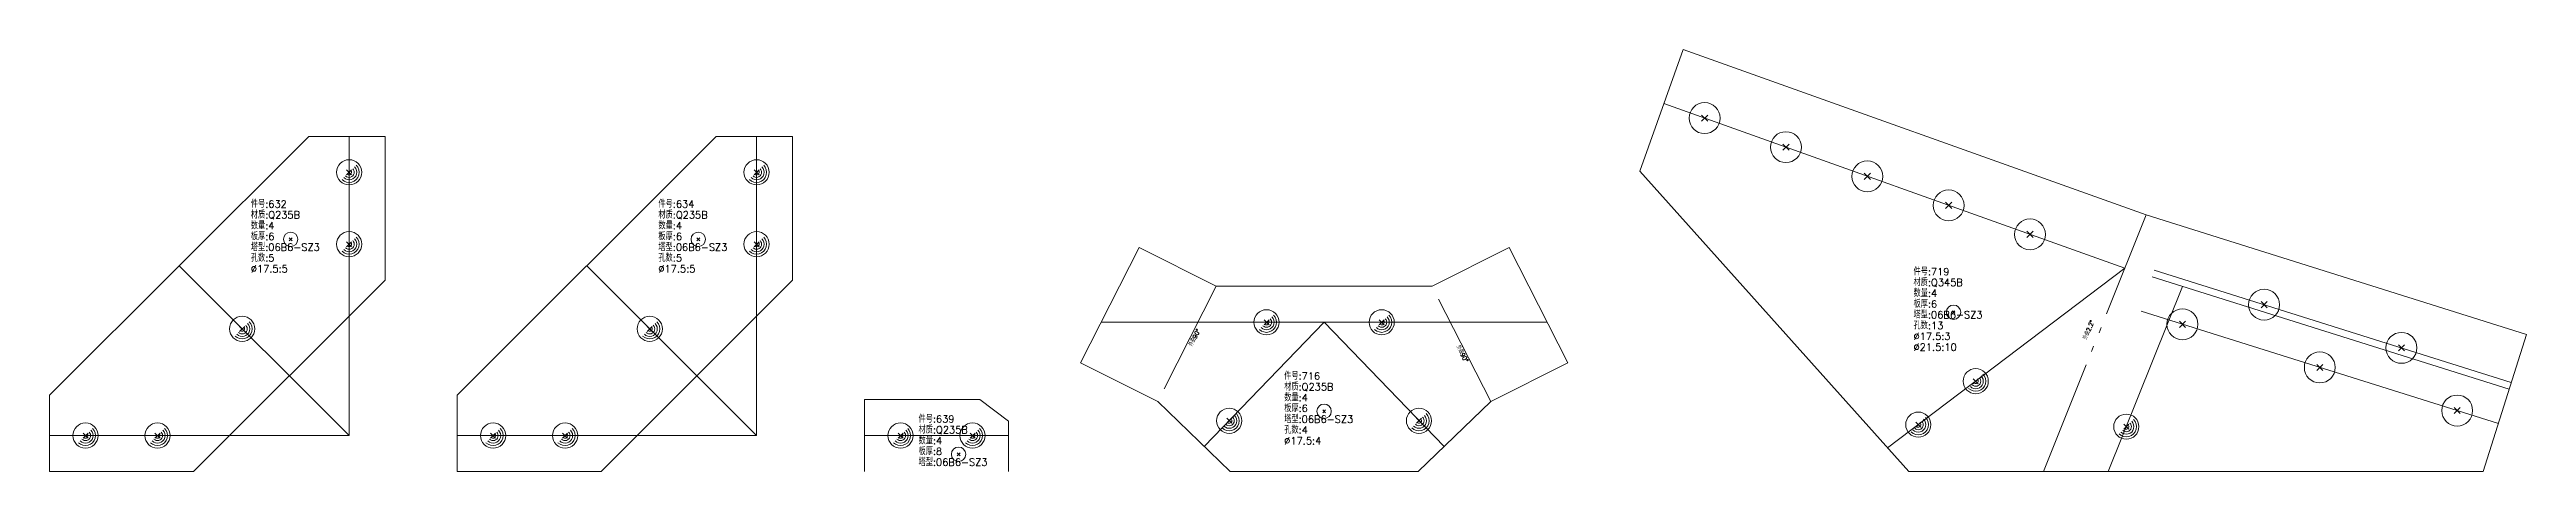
# Model space of a CAD drawing. Extents: x 0 to 24836, y -11 to 587.
# Drawn here: x 15373 to 17093, y 0 to 294 of the extents above; entities that cross this region are included whole.
import ezdxf
from ezdxf.enums import TextEntityAlignment as Align

# ---------------------------------------------------------------- set-up
doc = ezdxf.new("R2010")
doc.units = 0
doc.header["$LTSCALE"] = 20
doc.header["$MEASUREMENT"] = 0
doc.linetypes.add('制弯线', pattern=[5.9, 4, -0.5, 0.2, -0.5, 0.2, -0.5])
for name, color, linetype, lineweight in [('1', 7, 'CONTINUOUS', 25), ('2', 7, 'CONTINUOUS', 25), ('5', 7, 'CONTINUOUS', 25)]:
    doc.layers.add(name, color=color, linetype=linetype, lineweight=lineweight)
doc.styles.get("Standard").update_dxf_attribs({"font": 'simplex', "width": 0.7, "bigfont": 'gbhzfs.shx'})

msp = doc.modelspace()

# ---------------------------------------------------------------- texts
at = {"layer": '2', "color": 7, "linetype": 'Continuous', "lineweight": 13}
for s, p in [('件号:632', (15512.7, 182)), ('材质:Q235B', (15512.7, 174.5)), ('数量:4', (15512.7, 167)), ('件号:634', (15795.8, 182)), ('材质:Q235B', (15795.8, 174.5)), ('数量:4', (15795.8, 167)), ('板厚:6', (15512.7, 159.5)), ('塔型:06B6-SZ3', (15512.7, 152)), ('板厚:6', (15795.8, 159.5)), ('塔型:06B6-SZ3', (15795.8, 152)), ('孔数:5', (15512.7, 144.5)), ('%%c17.5:5', (15512.7, 137)), ('孔数:5', (15795.8, 144.5)), ('%%c17.5:5', (15795.8, 137)), ('件号:719', (16667.6, 135)), ('材质:Q345B', (16667.6, 127.5)), ('数量:4', (16667.6, 120)), ('板厚:6', (16667.6, 112.5)), ('塔型:06B6-SZ3', (16667.6, 105)), ('孔数:13', (16667.6, 97.5)), ('%%c17.5:3', (16667.6, 90)), ('%%c21.5:10', (16667.6, 82.5)), ('件号:716', (16230.5, 62.4)), ('材质:Q235B', (16230.5, 54.9)), ('数量:4', (16230.5, 47.4)), ('件号:639', (15976.5, 32.5)), ('板厚:6', (16230.5, 39.9)), ('塔型:06B6-SZ3', (16230.5, 32.4)), ('材质:Q235B', (15976.5, 25)), ('数量:4', (15976.5, 17.5)), ('孔数:4', (16230.5, 24.9)), ('%%c17.5:4', (16230.5, 17.4)), ('板厚:8', (15976.5, 10)), ('塔型:06B6-SZ3', (15976.5, 2.5))]:
    msp.add_text(s, height=5, dxfattribs=at).set_placement(p, align=Align.BOTTOM_LEFT)
for s, rotation, p in [('外曲2.2%%d', 68, (16788.8, 91.1)), ('外曲90%%d', 63, (16167.4, 86.4)), ('外曲90%%d', 298, (16349.1, 86.4))]:
    msp.add_text(s, height=3, rotation=rotation, dxfattribs=at).set_placement(p, align=Align.BOTTOM_LEFT)

# ---------------------------------------------------------------- blocks, each defined once
blk = doc.blocks.new('板孔17.5')
at = {"layer": '5', "color": 7, "linetype": 'Continuous', "lineweight": 13}
for p, q in [((-0.2, -0.2), (0.2, 0.2)), ((-0.2, 0.2), (0.2, -0.2))]:
    blk.add_line(p, q, dxfattribs=at)
blk.add_circle((0, 0), 1, dxfattribs=at)
for radius in [0.8, 0.6, 0.4, 0.2]:
    blk.add_arc((0, 0), radius, 225, 45, dxfattribs=at)
blk = doc.blocks.new('板孔21.5')
at = {"layer": '5', "color": 7, "linetype": 'Continuous', "lineweight": 13}
for p, q in [((-0.2, -0.2), (0.2, 0.2)), ((-0.2, 0.2), (0.2, -0.2))]:
    blk.add_line(p, q, dxfattribs=at)
blk.add_circle((0, 0), 1, dxfattribs=at)

# ---------------------------------------------------------------- linework, layer by layer
at = {"layer": '1', "color": 7, "linetype": 'Continuous', "lineweight": 18}
for p, q in [((16507.7, 293.5), (16477.4, 208.8)), ((16829.2, 178.5), (16507.7, 293.5)), ((15553, 233.1), (15372.9, 53)), ((15606, 233.1), (15553, 233.1)), ((15606, 133.1), (15606, 233.1)), ((15836, 233.1), (15656, 53)), ((15889, 233.1), (15836, 233.1)), ((15889, 133.1), (15889, 233.1)), ((16477.4, 208.8), (16664.3, 0)), ((17093.3, 95.4), (16829.2, 178.5)), ((16129.7, 155.9), (16089, 75.7)), ((16183.2, 128.8), (16129.7, 155.9)), ((16386.7, 155.9), (16333.2, 128.8)), ((16427.4, 75.7), (16386.7, 155.9)), ((15472.9, 0), (15606, 133.1)), ((15756, 0), (15889, 133.1)), ((16333.2, 128.8), (16183.2, 128.8)), ((17063.3, 0), (17093.3, 95.4)), ((16089, 75.7), (16142.6, 48.6)), ((16373.9, 48.6), (16427.4, 75.7)), ((15372.9, 53), (15372.9, 0)), ((15656, 53), (15656, 0)), ((16019, 50), (15939, 50)), ((15939, 50), (15939, 0)), ((16039, 35), (16019, 50)), ((16039, 0), (16039, 35)), ((16142.6, 48.6), (16193, 0)), ((16323.5, 0), (16373.9, 48.6)), ((15372.9, 0), (15472.9, 0)), ((15656, 0), (15756, 0)), ((16193, 0), (16323.5, 0)), ((16664.3, 0), (17063.3, 0))]:
    msp.add_line(p, q, dxfattribs=at)
at = {"layer": '2', "color": 9, "linetype": 'Continuous', "lineweight": 13}
for p, q in [((16814.4, 141.4), (16494.2, 255.9)), ((15581, 25), (15581, 233.1)), ((15864, 25), (15864, 233.1)), ((15581, 25), (15462.9, 143)), ((15864, 25), (15746, 143)), ((16814.4, 141.4), (16649.6, 16.4)), ((16834.8, 140.1), (17082.8, 62)), ((16854.4, 128.7), (16802.9, 0)), ((16833.3, 135.3), (17081.3, 57.2)), ((16103.3, 103.8), (16413.2, 103.8)), ((16258.2, 103.8), (16175, 17.3)), ((16258.2, 103.8), (16341.5, 17.3)), ((16825.8, 111.5), (17073.8, 33.4)), ((15581, 25), (15372.9, 25)), ((15864, 25), (15656, 25)), ((15939, 25), (16039, 25))]:
    msp.add_line(p, q, dxfattribs=at)
at = {"layer": '2', "color": 190, "linetype": '制弯线', "lineweight": 13}
for p, q in [((16757.8, 0), (16829.2, 178.5)), ((16183.2, 128.8), (16142.6, 48.6)), ((16373.9, 48.6), (16333.2, 128.8))]:
    msp.add_line(p, q, dxfattribs=at)
at = {"layer": '2', "color": 7, "linetype": 'Continuous', "lineweight": 13}
for p, q in [((15541.4, 162.5), (15539.4, 160.5)), ((15539.4, 162.5), (15541.4, 160.5)), ((15824.5, 162.5), (15822.5, 160.5)), ((15822.5, 162.5), (15824.5, 160.5)), ((16696.4, 111.8), (16694.4, 109.8)), ((16694.4, 111.8), (16696.4, 109.8)), ((16259.2, 42.9), (16257.2, 40.9)), ((16257.2, 42.9), (16259.2, 40.9)), ((16005.3, 13), (16003.3, 11)), ((16003.3, 13), (16005.3, 11))]:
    msp.add_line(p, q, dxfattribs=at)
for centre in [(15540.4, 161.5), (15823.5, 161.5), (16695.4, 110.8), (16258.2, 41.9), (16004.3, 12)]:
    msp.add_circle(centre, 5, dxfattribs=at)

# ---------------------------------------------------------------- block references
at = {"layer": '1', "color": 7, "linetype": 'Continuous', "lineweight": 13}
for name, p, xscale, yscale, zscale in [('板孔21.5', (16522.5, 245.8), 10.75, 10.75, 10.75), ('板孔21.5', (16579, 225.6), 10.75, 10.75, 10.75), ('板孔17.5', (15581, 208.1), 8.75, 8.75, 8.75), ('板孔17.5', (15864, 208.1), 8.75, 8.75, 8.75), ('板孔21.5', (16635.5, 205.3), 10.75, 10.75, 10.75), ('板孔21.5', (16692, 185.1), 10.75, 10.75, 10.75), ('板孔21.5', (16748.5, 164.9), 10.75, 10.75, 10.75), ('板孔17.5', (15581, 158.1), 8.75, 8.75, 8.75), ('板孔17.5', (15864, 158.1), 8.75, 8.75, 8.75), ('板孔21.5', (16911.1, 116), 10.75, 10.75, 10.75), ('板孔17.5', (15506.7, 99.2), 8.75, 8.75, 8.75), ('板孔17.5', (15789.8, 99.2), 8.75, 8.75, 8.75), ('板孔17.5', (16218.2, 103.8), 8.75, 8.75, 8.75), ('板孔17.5', (16298.2, 103.8), 8.75, 8.75, 8.75), ('板孔21.5', (16854.4, 102.4), 10.75, 10.75, 10.75), ('板孔21.5', (17006.5, 86), 10.75, 10.75, 10.75), ('板孔17.5', (16710.8, 62.8), 8.75, 8.75, 8.75), ('板孔21.5', (16949.8, 72.4), 10.75, 10.75, 10.75), ('板孔21.5', (17045.2, 42.4), 10.75, 10.75, 10.75), ('板孔17.5', (16192.3, 35.3), 8.75, 8.75, 8.75), ('板孔17.5', (16324.1, 35.3), 8.75, 8.75, 8.75), ('板孔17.5', (16670.9, 32.6), 8.75, 8.75, 8.75), ('板孔17.5', (16815.4, 31.2), 8.75, 8.75, 8.75), ('板孔17.5', (15397.9, 25), 8.75, 8.75, 8.75), ('板孔17.5', (15447.9, 25), 8.75, 8.75, 8.75), ('板孔17.5', (15681, 25), 8.75, 8.75, 8.75), ('板孔17.5', (15731, 25), 8.75, 8.75, 8.75), ('板孔17.5', (15964, 25), 8.75, 8.75, 8.75), ('板孔17.5', (16014, 25), 8.75, 8.75, 8.75)]:
    msp.add_blockref(name, p, dxfattribs=dict(at, xscale=xscale, yscale=yscale, zscale=zscale))

msp.set_redraw_order([(e.dxf.handle, doc.entitydb.next_handle()) for e in msp.query("TEXT MTEXT ATTDEF DIMENSION ARC_DIMENSION")])  # texts and dimensions are drawn at this point

doc.saveas('drawing.dxf')
